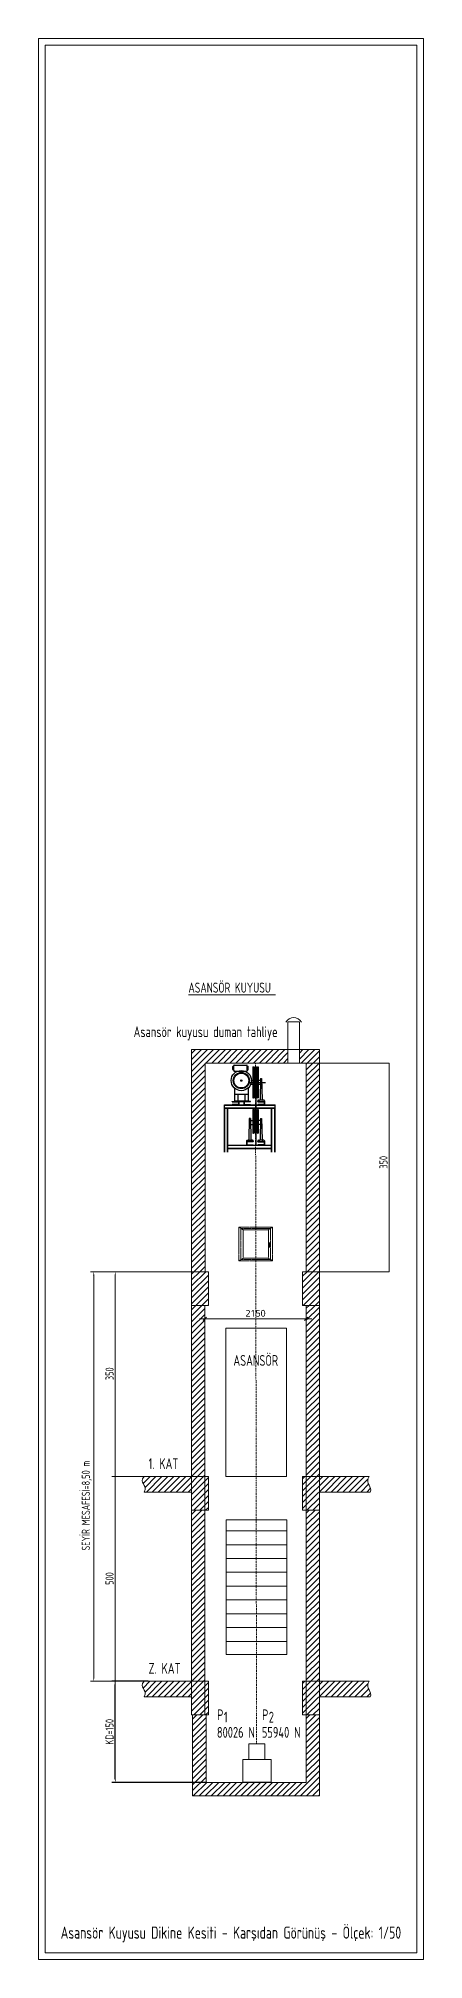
# Model space of a CAD drawing. Extents: x 190767 to 199252, y -247561 to -244711.
# Drawn here: x 197955 to 198527, y -247561 to -244711 of the extents above; entities that cross this region are included whole.
import ezdxf
from ezdxf.enums import TextEntityAlignment as Align

# ---------------------------------------------------------------- set-up
doc = ezdxf.new("R2010")
doc.units = 0
doc.header["$MEASUREMENT"] = 0
doc.linetypes.add('DASHDOT2', pattern=[0.5, 0.25, -0.125, 0, -0.125])
doc.linetypes.add('HIDDEN', pattern=[0.375, 0.25, -0.125])
doc.layers.get('0').update_dxf_attribs({"linetype": 'CONTINUOUS'})
doc.layers.get('Defpoints').update_dxf_attribs({"linetype": 'CONTINUOUS'})
for name, color, linetype in [('CIZGI', 7, 'CONTINUOUS'), ('KOLON', 7, 'CONTINUOUS'), ('MIMARI', 1, 'CONTINUOUS'), ('SOĞUK SU', 3, 'CONTINUOUS'), ('YAZI', 7, 'CONTINUOUS'), ('YAZI1', 240, 'CONTINUOUS'), ('ıvır zıvır', 225, 'CONTINUOUS')]:
    doc.layers.add(name, color=color, linetype=linetype)
for name, color, linetype, lineweight in [('kaçış', 240, 'CONTINUOUS', 35), ('MİMARİKOLON', 7, 'CONTINUOUS', 50), ('ölçü dış', 1, 'CONTINUOUS', 20)]:
    doc.layers.add(name, color=color, linetype=linetype, lineweight=lineweight)
doc.styles.add('engiasn', font='isocpeur.ttf', dxfattribs={"width": 0.7, "height": 12})
doc.styles.add('ODA', font='isocpeur.ttf', dxfattribs={"height": 20})
doc.styles.add('style4', font='isocpeur.ttf', dxfattribs={"height": 8})
doc.styles.add('yasko', font='segoeui.ttf')
doc.dimstyles.new('engnasn', dxfattribs={"dimtxt": 12, "dimasz": 5, "dimexe": 5, "dimexo": 2.5, "dimgap": 2.5, "dimtad": 1, "dimdec": 0, "dimdsep": 46, "dimlunit": 6, "dimtxsty": 'engiasn', "dimcen": 0.09, "dimadec": 0, "dimazin": 0, "dimtfac": 1, "dimtdec": 0, "dimtmove": 0, "dimatfit": 3, "dimfxl": 0, "dimtolj": 1, "dimtzin": 0, "dimarcsym": 0})
pattern_1 = [(45, (221666.076, -137925.258), (-4.41941738, 4.41941738), [])]

msp = doc.modelspace()

# ---------------------------------------------------------------- texts
at = {"layer": 'kaçış', "color": 7, "lineweight": 15, "style": 'engiasn', "width": 0.7}
msp.add_text('350', height=12, rotation=90, dxfattribs=at).set_placement((198473.3, -246388))
at = {"layer": 'kaçış', "color": 7, "linetype": 'Continuous', "lineweight": 15, "style": 'engiasn', "width": 0.7}
for s, p in [('350', (198066.9, -246701.7)), ('500', (198066.9, -247005.4))]:
    msp.add_text(s, height=12, rotation=90, dxfattribs=at).set_placement(p)
at = {"layer": 'kaçış', "color": 7, "linetype": 'Continuous', "lineweight": 15, "insert": (198027.1, -246887.9), "char_height": 12, "attachment_point": 5, "rotation": 90, "style": 'engiasn'}
msp.add_mtext('\\A1;SEYİR MESAFESİ=8,50 m', dxfattribs=at)
at = {"layer": 'YAZI', "color": 7, "lineweight": 15, "style": 'style4', "width": 0.7}
for s, p in [('Asansör kuyusu duman tahliye', (198096.6, -246192.9)), ('ASANSÖR', (198244.6, -246680.5)), ('1. KAT', (198118.8, -246833.6)), ('Z. KAT', (198118.8, -247137.3)), ('P', (198220.6, -247206.2)), ('1', (198230.5, -247209.6)), ('P', (198287.3, -247206.2)), ('2', (198297.2, -247209.6)), ('80026 N', (198220.2, -247232.2)), ('55940 N', (198286.9, -247232.2))]:
    msp.add_text(s, height=16, dxfattribs=at).set_placement(p)
at = {"layer": 'YAZI1', "color": 7, "linetype": 'Continuous', "lineweight": 15, "style": 'ODA', "width": 0.7}
msp.add_text('%%UASANSÖR KUYUSU ', height=15, dxfattribs=at).set_placement((198177.9, -246126.9))
at = {"layer": 'YAZI1', "color": 2, "linetype": 'Continuous', "lineweight": 15, "style": 'ODA', "width": 0.7}
msp.add_text('Asansör Kuyusu Dikine Kesiti - Karşıdan Görünüş - Ölçek: 1/50', height=18, dxfattribs=at).set_placement((198241, -247521.3), align=Align.MIDDLE_CENTER)
at = {"layer": 'ölçü dış', "color": 7, "lineweight": 15, "insert": (198277.6, -246602.6), "char_height": 10, "attachment_point": 5, "style": 'yasko'}
msp.add_mtext('2150', dxfattribs=at)

# ---------------------------------------------------------------- blocks, each defined once
blk = doc.blocks.new('ASANSÖRKAİDE')
at = {"layer": 'MIMARI'}
for p, q in [((22.4, 122.3), (22.4, 126.8)), ((23.5, 127.1), (22.7, 127.1)), ((23.5, 121.9), (22.7, 121.9)), ((23.9, 121.5), (23.9, 128.6)), ((23.9, 121.5), (23.9, 120.4)), ((24.2, 129), (43.4, 129)), ((24.2, 120), (43.4, 120)), ((43.7, 121.5), (43.7, 128.6)), ((43.7, 121.5), (43.7, 120.4)), ((44.1, 127.1), (44.9, 127.1)), ((44.1, 121.9), (44.9, 121.9)), ((45.2, 122.3), (45.2, 126.8)), ((51.9, 126.2), (51.9, 80.2)), ((51.9, 126.2), (52.9, 126.2)), ((52.9, 126.2), (52.9, 80.2)), ((52.9, 125.9), (52.9, 125.8)), ((53, 125.5), (53, 125.7)), ((53.9, 125.9), (53.8, 125.8)), ((53.8, 125.5), (53.8, 125.7)), ((53.9, 125.9), (54.2, 125.9)), ((53.9, 125.9), (53.9, 80.5)), ((54.2, 125.9), (54.2, 80.5)), ((54.2, 125.9), (54.2, 125.8)), ((54.3, 125.5), (54.3, 125.7)), ((55.2, 125.9), (55.1, 125.8)), ((55.1, 125.5), (55.1, 125.7)), ((55.2, 125.9), (55.2, 80.5)), ((55.2, 125.9), (55.5, 125.9)), ((55.5, 125.9), (55.5, 80.5)), ((55.5, 125.9), (55.5, 125.8)), ((55.6, 125.5), (55.6, 125.7)), ((56.5, 125.9), (56.4, 125.8)), ((56.4, 125.5), (56.4, 125.7)), ((56.5, 125.9), (56.5, 80.5)), ((56.5, 125.9), (56.8, 125.9)), ((56.8, 125.9), (56.8, 80.5)), ((56.8, 125.9), (56.8, 125.8)), ((56.9, 125.5), (56.9, 125.7)), ((57.8, 125.9), (57.7, 125.8)), ((57.7, 125.5), (57.7, 125.7)), ((57.8, 125.9), (57.8, 80.5)), ((57.8, 125.9), (58.1, 125.9)), ((58.1, 125.9), (58.1, 80.5)), ((58.1, 125.9), (58.1, 125.8)), ((58.2, 125.5), (58.2, 125.7)), ((59.1, 125.9), (59, 125.8)), ((59, 125.5), (59, 125.7)), ((59.1, 126.2), (60.1, 126.2)), ((59.1, 126.2), (59.1, 80.2)), ((60.1, 126.2), (60.1, 80.2)), ((25, 94.8), (25, 75)), ((25, 86), (45, 86)), ((30, 86), (30, 75)), ((40, 86), (40, 75)), ((45, 94.8), (45, 75)), ((45.6, 103.2), (70.8, 103.2)), ((51.9, 100.2), (48.9, 100.2)), ((51.9, 106.2), (50, 106.2)), ((63, 106.2), (60.1, 106.2)), ((62.9, 100.2), (60.1, 100.2)), ((63.3, 109.2), (62.8, 78)), ((63.3, 109.2), (65.2, 109.2)), ((65.2, 109.2), (65.7, 78)), ((10, 0), (10, 70)), ((10, 70), (85, 70)), ((10, 69.5), (85, 69.5)), ((10, 65.5), (85, 65.5)), ((10, 65), (85, 65)), ((10.5, 0), (10.5, 65)), ((14.5, 0), (14.5, 65)), ((15, 0), (15, 65)), ((21.4, 75), (31.4, 75)), ((21.4, 74.5), (21.4, 75)), ((21.4, 74.5), (30.9, 74.5)), ((30.9, 70.5), (21.4, 70.5)), ((21.4, 70), (21.4, 70.5)), ((31.4, 70), (21.4, 70)), ((25, 76), (45, 76)), ((25, 75), (45, 75)), ((30.9, 74.5), (30.9, 70.5)), ((31.4, 75), (31.4, 70)), ((48.7, 75), (38.7, 75)), ((38.7, 75), (38.7, 70)), ((38.7, 70), (48.7, 70)), ((39.2, 74.5), (39.2, 70.5)), ((48.7, 74.5), (39.2, 74.5)), ((39.2, 70.5), (48.7, 70.5)), ((48.7, 74.5), (48.7, 75)), ((48.7, 70), (48.7, 70.5)), ((51.9, 80.2), (52.9, 80.2)), ((51.9, 80.2), (52.9, 80.2)), ((51.9, 63.2), (51.9, 28.2)), ((51.9, 63.2), (52.9, 63.2)), ((52.9, 80.5), (52.9, 80.6)), ((52.9, 63.2), (52.9, 28.2)), ((52.9, 62.9), (52.9, 62.8)), ((53, 80.9), (53, 80.7)), ((53, 62.5), (53, 62.7)), ((53.8, 80.9), (53.8, 80.7)), ((53.9, 80.5), (53.8, 80.6)), ((53.9, 62.9), (53.8, 62.8)), ((53.8, 62.5), (53.8, 62.7)), ((53.9, 80.5), (54.2, 80.5)), ((53.9, 62.9), (53.9, 28.5)), ((53.9, 62.9), (54.2, 62.9)), ((54.2, 80.5), (54.2, 80.6)), ((54.2, 62.9), (54.2, 28.5)), ((54.2, 62.9), (54.2, 62.8)), ((54.3, 80.9), (54.3, 80.7)), ((54.3, 62.5), (54.3, 62.7)), ((55.1, 80.9), (55.1, 80.7)), ((55.2, 80.5), (55.1, 80.6)), ((55.2, 62.9), (55.1, 62.8)), ((55.1, 62.5), (55.1, 62.7)), ((55.2, 80.5), (55.5, 80.5)), ((55.2, 62.9), (55.2, 28.5)), ((55.2, 62.9), (55.5, 62.9)), ((55.5, 80.5), (55.5, 80.6)), ((55.5, 62.9), (55.5, 28.5)), ((55.5, 62.9), (55.5, 62.8)), ((55.6, 80.9), (55.6, 80.7)), ((55.6, 62.5), (55.6, 62.7)), ((56.4, 80.9), (56.4, 80.7)), ((56.4, 80.9), (56.4, 10.4)), ((56.5, 80.5), (56.4, 80.6)), ((56.5, 62.9), (56.4, 62.8)), ((56.4, 62.5), (56.4, 62.7)), ((56.5, 80.5), (56.8, 80.5)), ((56.5, 62.9), (56.5, 28.5)), ((56.5, 62.9), (56.8, 62.9)), ((56.8, 80.5), (56.8, 80.6)), ((56.8, 28.5), (56.8, 62.9)), ((56.8, 62.9), (56.8, 28.5)), ((56.8, 62.9), (56.8, 62.8)), ((56.9, 80.9), (56.9, 80.7)), ((56.9, 62.5), (56.9, 62.7)), ((57.7, 80.9), (57.7, 80.7)), ((57.8, 80.5), (57.7, 80.6)), ((57.8, 62.9), (57.7, 62.8)), ((57.7, 62.5), (57.7, 62.7)), ((57.8, 80.5), (58.1, 80.5)), ((57.8, 62.9), (57.8, 28.5)), ((57.8, 62.9), (58.1, 62.9)), ((58.1, 80.5), (58.1, 80.6)), ((58.1, 62.9), (58.1, 28.5)), ((58.1, 62.9), (58.1, 62.8)), ((58.2, 80.9), (58.2, 80.7)), ((58.2, 62.5), (58.2, 62.7)), ((59, 80.9), (59, 80.7)), ((59.1, 80.5), (59, 80.6)), ((59.1, 62.9), (59, 62.8)), ((59, 62.5), (59, 62.7)), ((59.1, 80.2), (60.1, 80.2)), ((59.1, 80.2), (60.1, 80.2)), ((59.1, 63.2), (59.1, 28.2)), ((59.1, 63.2), (60.1, 63.2)), ((59.3, 76), (59.3, 75)), ((59.3, 75), (69.3, 75)), ((59.3, 74.5), (59.3, 75)), ((59.3, 74.5), (68.8, 74.5)), ((68.8, 70.5), (59.3, 70.5)), ((59.3, 70), (59.3, 70.5)), ((69.3, 70), (59.3, 70)), ((60.1, 63.2), (60.1, 28.2)), ((60.3, 77), (61.8, 77)), ((66.7, 77), (61.8, 77)), ((68.3, 77), (66.7, 77)), ((68.8, 74.5), (68.8, 75)), ((68.8, 74.5), (68.8, 70.5)), ((69.3, 76), (69.3, 75)), ((69.3, 75), (69.3, 70)), ((80, 0), (80, 65)), ((80.5, 0), (80.5, 65)), ((84.5, 0), (84.5, 65)), ((85, 0), (85, 70)), ((46.7, 49.6), (46.2, 18.4)), ((48.6, 49.6), (46.7, 49.6)), ((48.6, 49.6), (49.2, 18.4)), ((48.9, 46.6), (51.9, 46.6)), ((49, 40.6), (51.9, 40.6)), ((52.9, 28.5), (52.9, 28.6)), ((53, 28.9), (53, 28.7)), ((53.8, 28.9), (53.8, 28.7)), ((53.9, 28.5), (53.8, 28.6)), ((54.2, 28.5), (54.2, 28.6)), ((54.3, 28.9), (54.3, 28.7)), ((55.1, 28.9), (55.1, 28.7)), ((55.2, 28.5), (55.1, 28.6)), ((55.5, 28.5), (55.5, 28.6)), ((55.6, 28.9), (55.6, 28.7)), ((56.4, 28.9), (56.4, 28.7)), ((56.5, 28.5), (56.4, 28.6)), ((56.8, 28.5), (56.8, 28.6)), ((56.9, 28.9), (56.9, 28.7)), ((57.7, 28.9), (57.7, 28.7)), ((57.8, 28.5), (57.7, 28.6)), ((58.1, 28.5), (58.1, 28.6)), ((58.2, 28.9), (58.2, 28.7)), ((59, 28.9), (59, 28.7)), ((59.1, 28.5), (59, 28.6)), ((63, 46.6), (60.1, 46.6)), ((62.9, 40.6), (60.1, 40.6)), ((63.3, 49.6), (62.8, 18.4)), ((63.3, 49.6), (65.2, 49.6)), ((65.2, 49.6), (65.7, 18.4)), ((15, 10), (80, 10)), ((15, 5.5), (80, 5.5)), ((15, 5), (80, 5)), ((42.7, 16.4), (42.7, 15.4)), ((52.7, 15.4), (42.7, 15.4)), ((42.7, 15.4), (42.7, 10.4)), ((42.7, 10.4), (52.7, 10.4)), ((43.2, 14.9), (43.2, 15.4)), ((43.2, 14.9), (43.2, 10.9)), ((52.7, 14.9), (43.2, 14.9)), ((43.2, 10.9), (52.7, 10.9)), ((43.7, 17.4), (45.2, 17.4)), ((45.2, 17.4), (50.2, 17.4)), ((51.7, 17.4), (50.2, 17.4)), ((51.9, 28.2), (52.9, 28.2)), ((52.7, 16.4), (52.7, 15.4)), ((52.7, 14.9), (52.7, 15.4)), ((52.7, 10.4), (52.7, 10.9)), ((53.9, 28.5), (54.2, 28.5)), ((55.2, 28.5), (55.5, 28.5)), ((56.5, 28.5), (56.8, 28.5)), ((57.8, 28.5), (58.1, 28.5)), ((59.1, 28.2), (60.1, 28.2)), ((59.3, 16.4), (59.3, 15.4)), ((59.3, 14.9), (59.3, 15.4)), ((59.3, 15.4), (69.3, 15.4)), ((59.3, 14.9), (68.8, 14.9)), ((59.3, 10.4), (59.3, 10.9)), ((68.8, 10.9), (59.3, 10.9)), ((69.3, 10.4), (59.3, 10.4)), ((60.3, 17.4), (61.8, 17.4)), ((66.7, 17.4), (61.8, 17.4)), ((68.3, 17.4), (66.7, 17.4)), ((68.8, 14.9), (68.8, 15.4)), ((68.8, 14.9), (68.8, 10.9)), ((69.3, 16.4), (69.3, 15.4)), ((69.3, 15.4), (69.3, 10.4))]:
    blk.add_line(p, q, dxfattribs=at)
for centre, radius in [((35, 106), 15), ((35, 106), 12), ((35, 106), 11), ((53.4, 125.5), 0.4), ((54.7, 125.5), 0.4), ((56, 125.5), 0.4), ((57.3, 125.5), 0.4), ((58.6, 125.5), 0.4), ((35, 106), 0.901)]:
    blk.add_circle(centre, radius, dxfattribs=at)
for centre, radius, start, end in [((22.7, 126.8), 0.375, 90, 180), ((22.7, 122.3), 0.375, 180, 270), ((22.7, 122.3), 0.375, 180, 270), ((23.5, 127.5), 0.375, 270, 0), ((23.5, 121.5), 0.375, 0, 90), ((24.2, 128.6), 0.375, 90, 180), ((24.2, 120.4), 0.375, 180, 270), ((43.4, 128.6), 0.375, 0, 90), ((43.4, 120.4), 0.375, 270, 0), ((44.1, 127.5), 0.375, 180, 270), ((44.1, 121.5), 0.375, 90, 180), ((44.9, 126.8), 0.375, 0, 90), ((44.9, 122.3), 0.375, 270, 0), ((44.9, 122.3), 0.375, 270, 0), ((52.8, 125.7), 0.2, 0, 32.2519), ((54, 125.7), 0.2, 147.7481, 180), ((54.1, 125.7), 0.2, 0, 32.2519), ((55.3, 125.7), 0.2, 147.7481, 180), ((55.4, 125.7), 0.2, 0, 32.2519), ((56.6, 125.7), 0.2, 147.7481, 180), ((56.7, 125.7), 0.2, 0, 32.2519), ((57.9, 125.7), 0.2, 147.7481, 180), ((58, 125.7), 0.2, 0, 32.2519), ((59.2, 125.7), 0.2, 147.7481, 180), ((52.8, 80.7), 0.2, 327.7481, 0), ((52.8, 62.7), 0.2, 0, 32.2519), ((54, 80.7), 0.2, 180, 212.2519), ((54, 62.7), 0.2, 147.7481, 180), ((54.1, 80.7), 0.2, 327.7481, 0), ((54.1, 62.7), 0.2, 0, 32.2519), ((55.3, 80.7), 0.2, 180, 212.2519), ((55.3, 62.7), 0.2, 147.7481, 180), ((55.4, 80.7), 0.2, 327.7481, 0), ((55.4, 62.7), 0.2, 0, 32.2519), ((56.6, 80.7), 0.2, 180, 212.2519), ((56.6, 62.7), 0.2, 147.7481, 180), ((56.7, 80.7), 0.2, 327.7481, 0), ((56.7, 62.7), 0.2, 0, 32.2519), ((57.9, 80.7), 0.2, 180, 212.2519), ((57.9, 62.7), 0.2, 147.7481, 180), ((58, 80.7), 0.2, 327.7481, 0), ((58, 62.7), 0.2, 0, 32.2519), ((59.2, 80.7), 0.2, 180, 212.2519), ((59.2, 62.7), 0.2, 147.7481, 180), ((60.3, 76), 1, 90, 180), ((61.8, 78), 1, 270, 359.0122), ((66.7, 78), 1, 180.9878, 270), ((68.3, 76), 1, 0, 90), ((52.8, 28.7), 0.2, 327.7481, 0), ((54, 28.7), 0.2, 180, 212.2519), ((54.1, 28.7), 0.2, 327.7481, 0), ((55.3, 28.7), 0.2, 180, 212.2519), ((55.4, 28.7), 0.2, 327.7481, 0), ((56.6, 28.7), 0.2, 180, 212.2519), ((56.7, 28.7), 0.2, 327.7481, 0), ((57.9, 28.7), 0.2, 180, 212.2519), ((58, 28.7), 0.2, 327.7481, 0), ((59.2, 28.7), 0.2, 180, 212.2519), ((43.7, 16.4), 1, 90, 180), ((45.2, 18.4), 1, 270, 359.0122), ((50.2, 18.4), 1, 180.9878, 270), ((51.7, 16.4), 1, 0, 90), ((60.3, 16.4), 1, 90, 180), ((61.8, 18.4), 1, 270, 359.0122), ((66.7, 18.4), 1, 180.9878, 270), ((68.3, 16.4), 1, 0, 90)]:
    blk.add_arc(centre, radius, start, end, dxfattribs=at)
blk = doc.blocks.new('*D107')
at = {"layer": 'Defpoints', "color": 0, "linetype": 'Continuous', "lineweight": 30, "transparency": 16777216}
for p in [(198069.4, -247148.4), (198120.8, -247148.4), (198207.7, -247298.4)]:
    blk.add_point(p, dxfattribs=at)
at = {"layer": 'kaçış', "color": 0, "linetype": 'Continuous', "lineweight": -2, "transparency": 16777216}
for p, q in [((198118.3, -247148.4), (198064.4, -247148.4)), ((198069.4, -247293.4), (198069.4, -247153.4)), ((198205.2, -247298.4), (198064.4, -247298.4))]:
    blk.add_line(p, q, dxfattribs=at)
at = {"layer": 'kaçış', "color": 0, "linetype": 'Continuous', "lineweight": 30, "transparency": 16777216}
for points in [[(198068.5, -247153.4), (198070.2, -247153.4), (198069.4, -247148.4)], [(198068.5, -247293.4), (198070.2, -247293.4), (198069.4, -247298.4)]]:
    blk.add_solid(points, dxfattribs=at)
at = {"layer": 'kaçış', "color": 0, "linetype": 'Continuous', "lineweight": 15, "transparency": 16777216, "insert": (198060.9, -247223.4), "char_height": 12, "attachment_point": 5, "rotation": 90, "style": 'engiasn'}
blk.add_mtext('\\A1;KD=150', dxfattribs=at)
blk = doc.blocks.new('_OBLIQUE')
at = {"linetype": 'ByBlock'}
for p, q in [((-0.5, -0.5), (0.5, 0.5)), ((0, 0), (0, 0))]:
    blk.add_line(p, q, dxfattribs=at)

# ---------------------------------------------------------------- dimensions: what is measured, and where the dimension line sits
at = {"layer": 'kaçış', "color": 7, "linetype": 'Continuous', "lineweight": 15}
dim = msp.add_linear_dim(base=(198069.4, -247148.4), p1=(198207.7, -247298.4), p2=(198120.8, -247148.4), angle=90, text='KD=150', dimstyle='engnasn', dxfattribs=at)
dim.commit()
dim.dimension.update_dxf_attribs({"geometry": '*D107', "text_midpoint": (198060.9, -247223.4)})

# ---------------------------------------------------------------- hatches: boundary and pattern name
at = {"layer": 'ıvır zıvır', "lineweight": 15, "ltscale": 2}
h = msp.add_hatch(dxfattribs=at)
h.set_pattern_fill('ANSI31', scale=50, style=0)
h.set_pattern_definition(pattern_1)
h.paths.add_polyline_path([(198372.4, -246591), (198352.8, -246591), (198352.8, -246844.7), (198372.4, -246844.7)])
h.paths.add_polyline_path([(198182.7, -246844.7), (198202.4, -246844.7), (198202.4, -246591), (198182.7, -246591)])
h.paths.add_polyline_path([(198207.7, -246844.7), (198182.7, -246844.7), (198182.7, -246894.7), (198207.7, -246894.7)])
h.paths.add_polyline_path([(198182.7, -246867.8), (198182.7, -246844.7), (198112.4, -246844.7), (198110, -246848.1), (198109.4, -246850.9), (198109.9, -246853.3), (198111.2, -246855.5), (198112.5, -246857.9), (198113.6, -246860.6), (198113.7, -246863.8), (198112.4, -246867.8)])
h.paths.add_polyline_path([(198347.4, -246894.7), (198372.4, -246894.7), (198372.4, -246844.7), (198347.4, -246844.7)])
h.paths.add_polyline_path([(198447.5, -246867.8), (198448.5, -246865.1), (198448.3, -246862.5), (198447.3, -246860.1), (198445.9, -246857.5), (198444.7, -246854.9), (198444, -246851.9), (198444.3, -246848.6), (198446.2, -246844.7), (198372.4, -246844.7), (198372.4, -246867.8)])
h = msp.add_hatch(dxfattribs=at)
h.set_pattern_fill('ANSI31', scale=50, style=0)
h.set_pattern_definition(pattern_1)
h.paths.add_polyline_path([(198372.4, -246591), (198352.8, -246591), (198352.8, -246844.7), (198372.4, -246844.7)])
h.paths.add_polyline_path([(198182.7, -246844.7), (198202.4, -246844.7), (198202.4, -246591), (198182.7, -246591)])
h.paths.add_polyline_path([(198207.7, -246844.7), (198182.7, -246844.7), (198182.7, -246894.7), (198207.7, -246894.7)])
h.paths.add_polyline_path([(198182.7, -246867.8), (198182.7, -246844.7), (198112.4, -246844.7), (198110, -246848.1), (198109.4, -246850.9), (198109.9, -246853.3), (198111.2, -246855.5), (198112.5, -246857.9), (198113.6, -246860.6), (198113.7, -246863.8), (198112.4, -246867.8)])
h.paths.add_polyline_path([(198347.4, -246894.7), (198372.4, -246894.7), (198372.4, -246844.7), (198347.4, -246844.7)])
h.paths.add_polyline_path([(198447.5, -246867.8), (198448.5, -246865.1), (198448.3, -246862.5), (198447.3, -246860.1), (198445.9, -246857.5), (198444.7, -246854.9), (198444, -246851.9), (198444.3, -246848.6), (198446.2, -246844.7), (198372.4, -246844.7), (198372.4, -246867.8)])
h = msp.add_hatch(dxfattribs=at)
h.set_pattern_fill('ANSI31', scale=50, style=0)
h.set_pattern_definition([(45, (221666.076, -138228.9506), (-4.41941738, 4.41941738), [])])
h.paths.add_polyline_path([(198372.4, -246894.7), (198352.8, -246894.7), (198352.8, -247148.4), (198372.4, -247148.4)])
h.paths.add_polyline_path([(198182.7, -247148.4), (198202.4, -247148.4), (198202.4, -246894.7), (198182.7, -246894.7)])
h.paths.add_polyline_path([(198207.7, -247148.4), (198182.7, -247148.4), (198182.7, -247198.4), (198207.7, -247198.4)])
h.paths.add_polyline_path([(198182.7, -247171.5), (198182.7, -247148.4), (198112.4, -247148.4), (198110, -247151.8), (198109.4, -247154.5), (198109.9, -247156.9), (198111.2, -247159.2), (198112.5, -247161.6), (198113.6, -247164.2), (198113.7, -247167.5), (198112.4, -247171.5)])
h.paths.add_polyline_path([(198347.4, -247198.4), (198372.4, -247198.4), (198372.4, -247148.4), (198347.4, -247148.4)])
h.paths.add_polyline_path([(198447.5, -247171.5), (198448.5, -247168.8), (198448.3, -247166.2), (198447.3, -247163.7), (198445.9, -247161.2), (198444.7, -247158.6), (198444, -247155.6), (198444.3, -247152.3), (198446.2, -247148.4), (198372.4, -247148.4), (198372.4, -247171.5)])
h = msp.add_hatch(dxfattribs=at)
h.set_pattern_fill('ANSI31', scale=50, style=0)
h.set_pattern_definition([(45, (151365.839, -62586.847), (-4.41941738, 4.41941738), [])])
h.paths.add_polyline_path([(198352.8, -247298.4), (198204.1, -247298.4), (198204.1, -247198.4), (198184.1, -247198.4), (198184.1, -247318.5), (198372.4, -247318.5), (198372.4, -247198.4), (198352.8, -247198.4)])

# ---------------------------------------------------------------- linework, layer by layer
at = {"layer": 'CIZGI', "color": 7, "linetype": 'HIDDEN', "lineweight": 15}
for p, q in [((198252.8, -246524.7), (198252.8, -246474.7)), ((198252.8, -246474.7), (198302.8, -246474.7)), ((198252.8, -246474.7), (198259.1, -246478.6)), ((198255.9, -246476.6), (198299.7, -246476.6)), ((198255.9, -246522.8), (198255.9, -246476.6)), ((198259.1, -246478.6), (198296.6, -246478.6)), ((198259.1, -246520.9), (198259.1, -246478.6)), ((198296.6, -246478.6), (198302.8, -246474.7)), ((198296.6, -246520.9), (198296.6, -246478.6)), ((198299.7, -246522.8), (198299.7, -246476.6)), ((198302.8, -246524.7), (198302.8, -246474.7)), ((198252.8, -246524.7), (198259.1, -246520.9)), ((198252.8, -246524.7), (198302.8, -246524.7)), ((198255.9, -246522.8), (198299.7, -246522.8)), ((198259.1, -246520.9), (198296.6, -246520.9)), ((198296.6, -246520.9), (198302.8, -246524.7)), ((198297.3, -246504.5), (198297.3, -246497.8)), ((198297.3, -246498.8), (198297.3, -246497.8)), ((198297.3, -246497.8), (198298.9, -246497.8)), ((198297.3, -246498.8), (198298.9, -246498.8)), ((198297.3, -246503.6), (198298.9, -246503.6)), ((198297.3, -246504.5), (198298.9, -246504.5)), ((198298.9, -246504.5), (198298.9, -246497.8)), ((198298.9, -246498.8), (198298.9, -246497.8))]:
    msp.add_line(p, q, dxfattribs=at)
at = {"layer": 'kaçış', "color": 7, "linetype": 'Continuous', "lineweight": 15}
for p, q in [((198372.4, -246211.4), (198182.7, -246211.4)), ((198182.7, -246541), (198182.7, -246211.4)), ((198372.4, -246541), (198372.4, -246211.4)), ((198352.8, -246231.4), (198202.8, -246231.4)), ((198202.8, -246431.4), (198202.8, -246231.4)), ((198352.8, -246431.4), (198352.8, -246231.4)), ((198352.8, -246231.4), (198475.8, -246231.4)), ((198475.8, -246231.4), (198475.8, -246541)), ((198202.8, -246541), (198202.8, -246431.4)), ((198352.8, -246431.4), (198352.8, -246541)), ((198182.7, -246541), (198032.5, -246541)), ((198037.5, -247143.4), (198037.5, -246546)), ((198069.4, -246839.7), (198069.4, -246546)), ((198372.4, -246541), (198475.8, -246541)), ((198182.7, -246591), (198182.7, -246844.7)), ((198202.4, -246844.7), (198202.4, -246591)), ((198352.8, -246591), (198352.8, -246844.7)), ((198372.4, -246844.7), (198372.4, -246591)), ((198118.3, -246844.7), (198064.4, -246844.7)), ((198118.3, -246844.7), (198064.4, -246844.7)), ((198118.3, -246844.7), (198064.4, -246844.7)), ((198118.3, -246844.7), (198064.4, -246844.7)), ((198069.4, -246839.7), (198069.4, -246849.7)), ((198069.4, -246839.7), (198069.4, -246849.7)), ((198069.4, -247143.4), (198069.4, -246849.7)), ((198110, -246848.1), (198109.4, -246850.9)), ((198110, -246848.1), (198109.4, -246850.9)), ((198110, -246848.1), (198109.4, -246850.9)), ((198109.4, -246850.9), (198109.9, -246853.3)), ((198109.4, -246850.9), (198109.9, -246853.3)), ((198109.4, -246850.9), (198109.9, -246853.3)), ((198109.9, -246853.3), (198111.2, -246855.5)), ((198109.9, -246853.3), (198111.2, -246855.5)), ((198109.9, -246853.3), (198111.2, -246855.5)), ((198112.4, -246844.7), (198110, -246848.1)), ((198112.4, -246844.7), (198110, -246848.1)), ((198112.4, -246844.7), (198110, -246848.1)), ((198111.2, -246855.5), (198112.5, -246857.9)), ((198111.2, -246855.5), (198112.5, -246857.9)), ((198111.2, -246855.5), (198112.5, -246857.9)), ((198182.7, -246844.7), (198112.4, -246844.7)), ((198182.7, -246844.7), (198112.4, -246844.7)), ((198182.7, -246844.7), (198112.4, -246844.7)), ((198182.7, -246844.7), (198112.4, -246844.7)), ((198182.7, -246844.7), (198112.4, -246844.7)), ((198182.7, -246844.7), (198112.4, -246844.7)), ((198113.7, -246863.8), (198112.4, -246867.8)), ((198113.7, -246863.8), (198112.4, -246867.8)), ((198113.7, -246863.8), (198112.4, -246867.8)), ((198112.5, -246857.9), (198113.6, -246860.6)), ((198112.5, -246857.9), (198113.6, -246860.6)), ((198112.5, -246857.9), (198113.6, -246860.6)), ((198113.6, -246860.6), (198113.7, -246863.8)), ((198113.6, -246860.6), (198113.7, -246863.8)), ((198113.6, -246860.6), (198113.7, -246863.8)), ((198182.7, -246894.7), (198182.7, -246844.7)), ((198202.4, -246844.7), (198202.4, -246894.7)), ((198352.8, -246894.7), (198352.8, -246844.7)), ((198371.8, -246844.7), (198446.2, -246844.7)), ((198371.8, -246844.7), (198446.2, -246844.7)), ((198371.8, -246844.7), (198446.2, -246844.7)), ((198372.4, -246844.7), (198372.4, -246894.7)), ((198444.3, -246848.6), (198444, -246851.9)), ((198444.3, -246848.6), (198444, -246851.9)), ((198444.3, -246848.6), (198444, -246851.9)), ((198444, -246851.9), (198444.7, -246854.9)), ((198444, -246851.9), (198444.7, -246854.9)), ((198444, -246851.9), (198444.7, -246854.9)), ((198446.2, -246844.7), (198444.3, -246848.6)), ((198446.2, -246844.7), (198444.3, -246848.6)), ((198446.2, -246844.7), (198444.3, -246848.6)), ((198444.7, -246854.9), (198445.9, -246857.5)), ((198444.7, -246854.9), (198445.9, -246857.5)), ((198444.7, -246854.9), (198445.9, -246857.5)), ((198445.9, -246857.5), (198447.3, -246860.1)), ((198445.9, -246857.5), (198447.3, -246860.1)), ((198445.9, -246857.5), (198447.3, -246860.1)), ((198447.3, -246860.1), (198448.3, -246862.5)), ((198447.3, -246860.1), (198448.3, -246862.5)), ((198447.3, -246860.1), (198448.3, -246862.5)), ((198448.5, -246865.1), (198447.5, -246867.8)), ((198448.5, -246865.1), (198447.5, -246867.8)), ((198448.5, -246865.1), (198447.5, -246867.8)), ((198448.3, -246862.5), (198448.5, -246865.1)), ((198448.3, -246862.5), (198448.5, -246865.1)), ((198448.3, -246862.5), (198448.5, -246865.1)), ((198182.7, -246867.8), (198112.4, -246867.8)), ((198182.7, -246867.8), (198112.4, -246867.8)), ((198182.7, -246867.8), (198112.4, -246867.8)), ((198182.7, -246867.8), (198112.4, -246867.8)), ((198182.7, -246867.8), (198112.4, -246867.8)), ((198182.7, -246867.8), (198112.4, -246867.8)), ((198182.7, -246894.7), (198182.7, -247148.4)), ((198202.4, -247148.4), (198202.4, -246894.7)), ((198352.8, -246894.7), (198352.8, -247148.4)), ((198372.4, -246867.8), (198447.5, -246867.8)), ((198372.4, -246867.8), (198447.5, -246867.8)), ((198372.4, -246867.8), (198447.5, -246867.8)), ((198372.4, -247148.4), (198372.4, -246894.7)), ((198142.1, -247148.4), (198032.5, -247148.4)), ((198118.3, -247148.4), (198064.4, -247148.4)), ((198118.3, -247148.4), (198064.4, -247148.4)), ((198118.3, -247148.4), (198064.4, -247148.4)), ((198118.3, -247148.4), (198064.4, -247148.4)), ((198118.3, -247148.4), (198064.4, -247148.4)), ((198069.4, -247143.4), (198069.4, -247153.4)), ((198110, -247151.8), (198109.4, -247154.5)), ((198110, -247151.8), (198109.4, -247154.5)), ((198112.4, -247148.4), (198110, -247151.8)), ((198112.4, -247148.4), (198110, -247151.8)), ((198182.7, -247148.4), (198112.4, -247148.4)), ((198182.7, -247148.4), (198112.4, -247148.4)), ((198182.7, -247148.4), (198112.4, -247148.4)), ((198182.7, -247148.4), (198112.4, -247148.4)), ((198182.7, -247198.4), (198182.7, -247148.4)), ((198202.4, -247148.4), (198202.4, -247198.4)), ((198352.8, -247198.4), (198352.8, -247148.4)), ((198371.8, -247148.4), (198446.2, -247148.4)), ((198371.8, -247148.4), (198446.2, -247148.4)), ((198372.4, -247148.4), (198372.4, -247198.4)), ((198446.2, -247148.4), (198444.3, -247152.3)), ((198446.2, -247148.4), (198444.3, -247152.3)), ((198109.4, -247154.5), (198109.9, -247156.9)), ((198109.4, -247154.5), (198109.9, -247156.9)), ((198109.9, -247156.9), (198111.2, -247159.2)), ((198109.9, -247156.9), (198111.2, -247159.2)), ((198111.2, -247159.2), (198112.5, -247161.6)), ((198111.2, -247159.2), (198112.5, -247161.6)), ((198113.7, -247167.5), (198112.4, -247171.5)), ((198113.7, -247167.5), (198112.4, -247171.5)), ((198182.7, -247171.5), (198112.4, -247171.5)), ((198182.7, -247171.5), (198112.4, -247171.5)), ((198182.7, -247171.5), (198112.4, -247171.5)), ((198182.7, -247171.5), (198112.4, -247171.5)), ((198112.5, -247161.6), (198113.6, -247164.2)), ((198112.5, -247161.6), (198113.6, -247164.2)), ((198113.6, -247164.2), (198113.7, -247167.5)), ((198113.6, -247164.2), (198113.7, -247167.5)), ((198372.4, -247171.5), (198447.5, -247171.5)), ((198372.4, -247171.5), (198447.5, -247171.5)), ((198444.3, -247152.3), (198444, -247155.6)), ((198444.3, -247152.3), (198444, -247155.6)), ((198444, -247155.6), (198444.7, -247158.6)), ((198444, -247155.6), (198444.7, -247158.6)), ((198444.7, -247158.6), (198445.9, -247161.2)), ((198444.7, -247158.6), (198445.9, -247161.2)), ((198445.9, -247161.2), (198447.3, -247163.7)), ((198445.9, -247161.2), (198447.3, -247163.7)), ((198447.3, -247163.7), (198448.3, -247166.2)), ((198447.3, -247163.7), (198448.3, -247166.2)), ((198448.5, -247168.8), (198447.5, -247171.5)), ((198448.5, -247168.8), (198447.5, -247171.5)), ((198448.3, -247166.2), (198448.5, -247168.8)), ((198448.3, -247166.2), (198448.5, -247168.8))]:
    msp.add_line(p, q, dxfattribs=at)
msp.add_lwpolyline([(198248.5, -246624.7), (198233.5, -246624.7), (198233.5, -246639.7), (198233.5, -246844.7), (198323.5, -246844.7), (198323.5, -246624.7), (198248.5, -246624.7)], dxfattribs=at)
for points in [[(198474.9, -246236.4), (198476.6, -246236.4), (198475.8, -246231.4)], [(198036.6, -246546), (198038.3, -246546), (198037.5, -246541)], [(198068.5, -246546), (198070.2, -246546), (198069.4, -246541)], [(198474.9, -246536), (198476.6, -246536), (198475.8, -246541)], [(198068.5, -246839.7), (198070.2, -246839.7), (198069.4, -246844.7)], [(198068.5, -246839.7), (198070.2, -246839.7), (198069.4, -246844.7)], [(198068.5, -246839.7), (198070.2, -246839.7), (198069.4, -246844.7)], [(198068.5, -246849.7), (198070.2, -246849.7), (198069.4, -246844.7)], [(198068.5, -246849.7), (198070.2, -246849.7), (198069.4, -246844.7)], [(198068.5, -246849.7), (198070.2, -246849.7), (198069.4, -246844.7)], [(198036.6, -247143.4), (198038.3, -247143.4), (198037.5, -247148.4)], [(198068.5, -247143.4), (198070.2, -247143.4), (198069.4, -247148.4)], [(198068.5, -247143.4), (198070.2, -247143.4), (198069.4, -247148.4)], [(198068.5, -247143.4), (198070.2, -247143.4), (198069.4, -247148.4)], [(198068.5, -247153.4), (198070.2, -247153.4), (198069.4, -247148.4)], [(198068.5, -247153.4), (198070.2, -247153.4), (198069.4, -247148.4)]]:
    msp.add_solid(points, dxfattribs=at)
at = {"layer": 'KOLON', "color": 7, "linetype": 'DASHDOT2', "lineweight": 15, "ltscale": 5}
msp.add_line((198279, -247241.2), (198277.5, -246231.4), dxfattribs=at)
at = {"layer": 'MİMARİKOLON', "color": 7, "lineweight": 15}
for p, q in [((198184.1, -247198.4), (198184.1, -247318.5)), ((198204.1, -247198.4), (198204.1, -247298.4)), ((198352.8, -247198.4), (198352.8, -247298.4)), ((198372.4, -247198.4), (198372.4, -247318.5)), ((198184.1, -247318.5), (198372.4, -247318.5)), ((198204.1, -247298.4), (198352.8, -247298.4))]:
    msp.add_line(p, q, dxfattribs=at)
for points in [[(198182.7, -246541), (198207.7, -246541), (198207.7, -246591), (198182.7, -246591)], [(198182.7, -246541), (198207.7, -246541), (198207.7, -246591), (198182.7, -246591)], [(198347.4, -246541), (198372.4, -246541), (198372.4, -246591), (198347.4, -246591)], [(198347.4, -246541), (198372.4, -246541), (198372.4, -246591), (198347.4, -246591)], [(198182.7, -246844.7), (198207.7, -246844.7), (198207.7, -246894.7), (198182.7, -246894.7)], [(198182.7, -246844.7), (198207.7, -246844.7), (198207.7, -246894.7), (198182.7, -246894.7)], [(198182.7, -246844.7), (198207.7, -246844.7), (198207.7, -246894.7), (198182.7, -246894.7)], [(198347.4, -246844.7), (198372.4, -246844.7), (198372.4, -246894.7), (198347.4, -246894.7)], [(198347.4, -246844.7), (198372.4, -246844.7), (198372.4, -246894.7), (198347.4, -246894.7)], [(198347.4, -246844.7), (198372.4, -246844.7), (198372.4, -246894.7), (198347.4, -246894.7)], [(198182.7, -247148.4), (198207.7, -247148.4), (198207.7, -247198.4), (198182.7, -247198.4)], [(198182.7, -247148.4), (198207.7, -247148.4), (198207.7, -247198.4), (198182.7, -247198.4)], [(198347.4, -247148.4), (198372.4, -247148.4), (198372.4, -247198.4), (198347.4, -247198.4)], [(198347.4, -247148.4), (198372.4, -247148.4), (198372.4, -247198.4), (198347.4, -247198.4)]]:
    msp.add_lwpolyline(points, close=True, dxfattribs=at)
at = {"layer": 'YAZI1', "color": 7, "linetype": 'Continuous', "lineweight": 15}
for p, q in [((198325.6, -246170.4), (198325.6, -246231.4)), ((198325.6, -246170.4), (198342.6, -246170.4)), ((198342.6, -246231.4), (198342.6, -246170.4)), ((198234.1, -246908.9), (198234.1, -247108.9)), ((198234.1, -246908.9), (198324.1, -246908.9)), ((198324.1, -246908.9), (198324.1, -247108.9)), ((198324.1, -246925.3), (198234.1, -246925.3)), ((198324.1, -246945.8), (198234.1, -246945.8)), ((198324.1, -246966.3), (198234.1, -246966.3)), ((198324.1, -246986.8), (198234.1, -246986.8)), ((198324.1, -247007.3), (198234.1, -247007.3)), ((198324.1, -247027.8), (198234.1, -247027.8)), ((198324.1, -247048.4), (198234.1, -247048.4)), ((198324.1, -247068.9), (198234.1, -247068.9)), ((198324.1, -247089.4), (198234.1, -247089.4)), ((198324.1, -247108.9), (198234.1, -247108.9))]:
    msp.add_line(p, q, dxfattribs=at)
at = {"layer": 'YAZI1', "color": 2, "linetype": 'Continuous', "lineweight": 15}
for points in [[(197955.4, -247561.3), (198526.8, -247561.3), (198526.8, -244711.3), (197955.4, -244711.3)], [(197965.4, -247551.3), (198516.8, -247551.3), (198516.8, -244721.3), (197965.4, -244721.3)]]:
    msp.add_lwpolyline(points, close=True, dxfattribs=at)
at = {"layer": 'YAZI1', "color": 7, "linetype": 'Continuous', "lineweight": 15}
for points in [[(198258.6, -247264.3), (198300.7, -247264.3), (198300.7, -247297.9), (198258.6, -247297.9)], [(198267.8, -247241.2), (198291.5, -247241.2), (198291.5, -247264.3), (198267.8, -247264.3)]]:
    msp.add_lwpolyline(points, close=True, dxfattribs=at)
msp.add_arc((198334.1, -246177.1), 13.2, 30.1657, 149.8343, dxfattribs=at)
at = {"layer": 'ölçü dış', "color": 7, "lineweight": 15}
for p, q in [((198202.4, -246611.1), (198202.4, -246602.8)), ((198352.8, -246611.1), (198352.8, -246602.8)), ((198194.4, -246610.8), (198360.8, -246610.8))]:
    msp.add_line(p, q, dxfattribs=at)
at = {"layer": 'ıvır zıvır', "color": 7, "linetype": 'Continuous', "lineweight": 15, "ltscale": 2}
for p, q in [((198182.7, -246217.2), (198188.6, -246211.4)), ((198182.7, -246226.1), (198197.4, -246211.4)), ((198182.7, -246234.9), (198206.3, -246211.4)), ((198182.7, -246243.7), (198215.1, -246211.4)), ((198204, -246231.4), (198224, -246211.4)), ((198212.8, -246231.4), (198232.8, -246211.4)), ((198221.6, -246231.4), (198241.6, -246211.4)), ((198230.5, -246231.4), (198250.5, -246211.4)), ((198239.3, -246231.4), (198259.3, -246211.4)), ((198248.2, -246231.4), (198268.2, -246211.4)), ((198257, -246231.4), (198277, -246211.4)), ((198265.8, -246231.4), (198285.8, -246211.4)), ((198274.7, -246231.4), (198294.7, -246211.4)), ((198283.5, -246231.4), (198303.5, -246211.4)), ((198292.3, -246231.4), (198312.3, -246211.4)), ((198301.2, -246231.4), (198321.2, -246211.4)), ((198342.6, -246216.5), (198347.7, -246211.4)), ((198342.6, -246225.3), (198356.5, -246211.4)), ((198345.4, -246231.4), (198365.4, -246211.4)), ((198182.7, -246252.6), (198202.8, -246232.5)), ((198310, -246231.4), (198325.6, -246215.8)), ((198318.9, -246231.4), (198325.6, -246224.6)), ((198352.8, -246232.8), (198372.4, -246213.1)), ((198352.8, -246241.6), (198372.4, -246222)), ((198352.8, -246250.4), (198372.4, -246230.8)), ((198352.8, -246259.3), (198372.4, -246239.6)), ((198182.7, -246261.4), (198202.8, -246241.3)), ((198182.7, -246270.3), (198202.8, -246250.2)), ((198182.7, -246279.1), (198202.8, -246259)), ((198182.7, -246287.9), (198202.8, -246267.9)), ((198352.8, -246268.1), (198372.4, -246248.5)), ((198352.8, -246277), (198372.4, -246257.3)), ((198352.8, -246285.8), (198372.4, -246266.2)), ((198182.7, -246296.8), (198202.8, -246276.7)), ((198182.7, -246305.6), (198202.8, -246285.5)), ((198182.7, -246314.4), (198202.8, -246294.4)), ((198352.8, -246294.6), (198372.4, -246275)), ((198352.8, -246303.5), (198372.4, -246283.8)), ((198352.8, -246312.3), (198372.4, -246292.7)), ((198182.7, -246323.3), (198202.8, -246303.2)), ((198182.7, -246332.1), (198202.8, -246312)), ((198182.7, -246341), (198202.8, -246320.9)), ((198352.8, -246321.1), (198372.4, -246301.5)), ((198352.8, -246330), (198372.4, -246310.3)), ((198352.8, -246338.8), (198372.4, -246319.2)), ((198182.7, -246349.8), (198202.8, -246329.7)), ((198182.7, -246358.6), (198202.8, -246338.6)), ((198182.7, -246367.5), (198202.8, -246347.4)), ((198352.8, -246347.7), (198372.4, -246328)), ((198352.8, -246356.5), (198372.4, -246336.9)), ((198352.8, -246365.3), (198372.4, -246345.7)), ((198182.7, -246376.3), (198202.8, -246356.2)), ((198182.7, -246385.2), (198202.8, -246365.1)), ((198182.7, -246394), (198202.8, -246373.9)), ((198352.8, -246374.2), (198372.4, -246354.5)), ((198352.8, -246383), (198372.4, -246363.4)), ((198352.8, -246391.9), (198372.4, -246372.2)), ((198352.8, -246400.7), (198372.4, -246381.1)), ((198182.7, -246402.8), (198202.8, -246382.8)), ((198182.7, -246411.7), (198202.8, -246391.6)), ((198182.7, -246420.5), (198202.8, -246400.4)), ((198182.7, -246429.3), (198202.8, -246409.3)), ((198352.8, -246409.5), (198372.4, -246389.9)), ((198352.8, -246418.4), (198372.4, -246398.7)), ((198352.8, -246427.2), (198372.4, -246407.6)), ((198182.7, -246438.2), (198202.8, -246418.1)), ((198182.7, -246447), (198202.8, -246427)), ((198182.7, -246455.9), (198202.8, -246435.8)), ((198352.8, -246436), (198372.4, -246416.4)), ((198352.8, -246444.9), (198372.4, -246425.3)), ((198352.8, -246453.7), (198372.4, -246434.1)), ((198182.7, -246464.7), (198202.8, -246444.6)), ((198182.7, -246473.5), (198202.8, -246453.5)), ((198182.7, -246482.4), (198202.8, -246462.3)), ((198352.8, -246462.6), (198372.4, -246442.9)), ((198352.8, -246471.4), (198372.4, -246451.8)), ((198352.8, -246480.2), (198372.4, -246460.6)), ((198182.7, -246491.2), (198202.8, -246471.1)), ((198182.7, -246500.1), (198202.8, -246480)), ((198182.7, -246508.9), (198202.8, -246488.8)), ((198352.8, -246489.1), (198372.4, -246469.4)), ((198352.8, -246497.9), (198372.4, -246478.3)), ((198352.8, -246506.8), (198372.4, -246487.1)), ((198352.8, -246515.6), (198372.4, -246496)), ((198182.7, -246517.7), (198202.8, -246497.7)), ((198182.7, -246526.6), (198202.8, -246506.5)), ((198182.7, -246535.4), (198202.8, -246515.3)), ((198185.9, -246541), (198202.8, -246524.2)), ((198352.8, -246524.4), (198372.4, -246504.8)), ((198352.8, -246533.3), (198372.4, -246513.6)), ((198353.9, -246541), (198372.4, -246522.5)), ((198182.7, -246544.3), (198185.9, -246541)), ((198182.7, -246553.1), (198194.8, -246541)), ((198182.7, -246561.9), (198203.6, -246541)), ((198182.7, -246570.8), (198207.7, -246545.8)), ((198194.8, -246541), (198202.8, -246533)), ((198347.4, -246547.5), (198353.9, -246541)), ((198347.4, -246556.3), (198362.7, -246541)), ((198347.4, -246565.2), (198371.6, -246541)), ((198347.4, -246574), (198372.4, -246549)), ((198362.7, -246541), (198372.4, -246531.3)), ((198371.6, -246541), (198372.4, -246540.2)), ((198182.7, -246579.6), (198207.7, -246554.6)), ((198182.7, -246588.4), (198207.7, -246563.4)), ((198189, -246591), (198207.7, -246572.3)), ((198197.8, -246591), (198207.7, -246581.1)), ((198347.4, -246582.8), (198372.4, -246557.8)), ((198348.1, -246591), (198372.4, -246566.7)), ((198356.9, -246591), (198372.4, -246575.5)), ((198206.7, -246591), (198207.7, -246590)), ((198365.8, -246591), (198372.4, -246584.4))]:
    msp.add_line(p, q, dxfattribs=at)

# ---------------------------------------------------------------- block references
at = {"layer": 'SOĞUK SU', "color": 7, "lineweight": 15}
msp.add_blockref('ASANSÖRKAİDE', (198221.4, -246363.3), dxfattribs=at)
at = {"layer": 'ölçü dış', "color": 7, "lineweight": 15, "xscale": 5, "yscale": 5, "zscale": 5, "rotation": 180}
msp.add_blockref('_OBLIQUE', (198202.4, -246610.8), dxfattribs=at)
at = {"layer": 'ölçü dış', "color": 7, "lineweight": 15, "xscale": 5, "yscale": 5, "zscale": 5}
msp.add_blockref('_OBLIQUE', (198352.8, -246610.8), dxfattribs=at)

msp.set_redraw_order([(e.dxf.handle, doc.entitydb.next_handle()) for e in msp.query("TEXT MTEXT ATTDEF DIMENSION ARC_DIMENSION")])  # texts and dimensions are drawn at this point

doc.saveas('drawing.dxf')
